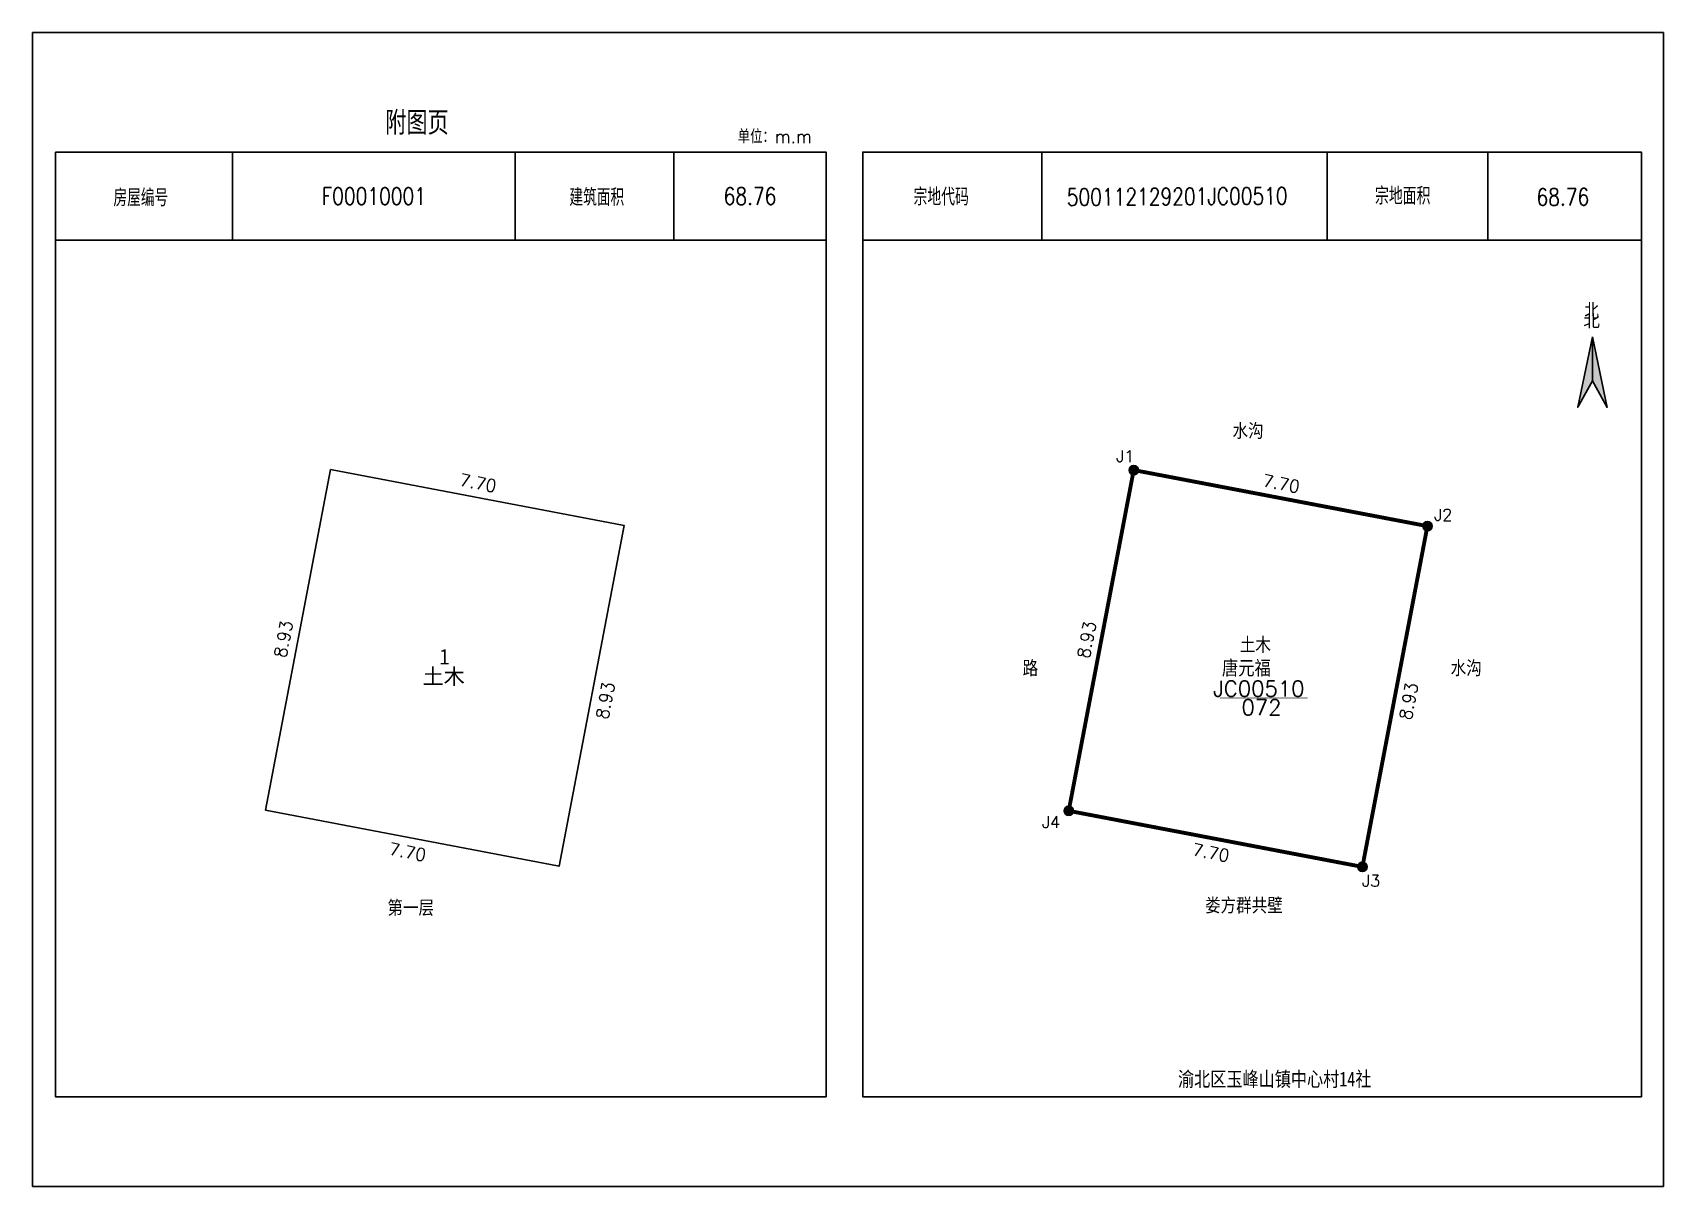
# Model space of a CAD drawing. Extents: x 36371590 to 36372043, y 3282005 to 3283161.
# Drawn here: x 36371947.26 to 36371989.26, y 3282004.52 to 3282034.22 of the extents above; entities that cross this region are included whole.
import ezdxf
from ezdxf.enums import TextEntityAlignment as Align

# ---------------------------------------------------------------- set-up
doc = ezdxf.new("R2010")
doc.units = 0
doc.header["$LTSCALE"] = 0.5
doc.linetypes.add('DASHED', pattern=[0.75, 0.5, -0.25])
doc.layers.get('0').update_dxf_attribs({"linetype": 'CONTINUOUS'})
doc.layers.add('_JMD_内', color=6, linetype='CONTINUOUS', true_color=0xff00ff)
doc.layers.add('_JZD_内', color=1, linetype='CONTINUOUS', true_color=0xff0000)
for name, color, linetype in [('_宗地图注记', 7, 'CONTINUOUS'), ('DLSS', 4, 'CONTINUOUS'), ('JZP', 1, 'CONTINUOUS'), ('TK', 7, 'CONTINUOUS'), ('ZJ', 7, 'CONTINUOUS'), ('内图框', 7, 'CONTINUOUS'), ('四至', 7, 'CONTINUOUS')]:
    doc.layers.add(name, color=color, linetype=linetype)
doc.layers.add('外图框', color=3, linetype='CONTINUOUS', plot=False)
doc.styles.add('HZ', font='rs.shx', dxfattribs={"width": 0.8, "bigfont": 'hztxt.shx'})
doc.styles.add('宋体', font='')
doc.styles.add('黑体', font='simhei.ttf')
doc.styles.get('宋体').set_extended_font_data('SimSun')

msp = doc.modelspace()

# ---------------------------------------------------------------- texts
at = {"color": 7, "linetype": 'Continuous', "style": 'HZ'}
for s, rotation, p in [('7.70', 349.1973, (36371958.223, 3282022.557)), ('8.93', 79.1975, (36371953.783, 3282018.102)), ('8.93', 79.1969, (36371962.073, 3282016.52)), ('7.70', 349.1972, (36371956.41, 3282013.058))]:
    msp.add_text(s, height=0.32, rotation=rotation, dxfattribs=at).set_placement(p)
at = {"color": 7, "linetype": 'Continuous'}
for s, style, p in [('1', '黑体', (36371957.727, 3282017.951)), ('土木', '黑体', (36371957.295, 3282017.442)), ('第一层', 'HZ', (36371956.394, 3282011.479))]:
    msp.add_text(s, height=0.4, dxfattribs=dict(at, style=style)).set_placement(p)
at = {"layer": '_宗地图注记', "color": 7, "linetype": 'Continuous', "style": 'HZ'}
for s, p in [('J1', (36371975.164, 3282023.162)), ('J2', (36371983.355, 3282021.652)), ('J4', (36371973.256, 3282013.743)), ('J3', (36371981.496, 3282012.233))]:
    msp.add_text(s, height=0.3, dxfattribs=at).set_placement(p)
at = {"layer": '_宗地图注记', "color": 6, "linetype": 'Continuous', "style": 'HZ'}
msp.add_text('土木', height=0.4, dxfattribs=at).set_placement((36371978.346, 3282018.248))
at = {"layer": '_宗地图注记', "color": 1, "linetype": 'Continuous', "style": 'HZ'}
for s, height, p in [('唐元福', 0.42, (36371977.887, 3282017.638)), ('JC00510', 0.4, (36371977.664, 3282017.128)), ('072', 0.4, (36371978.388, 3282016.648))]:
    msp.add_text(s, height=height, dxfattribs=at).set_placement(p)
at = {"layer": 'TK', "linetype": 'Continuous', "style": 'HZ', "width": 0.9}
msp.add_text('附图页', height=0.6067, dxfattribs=at).set_placement((36371956.336, 3282031.588))
at = {"layer": 'TK', "linetype": 'DASHED', "style": 'HZ', "width": 0.9}
for s, height, p in [('单位：m.m', 0.3529, (36371965.417, 3282031.367)), ('北', 0.411, (36371987.221, 3282026.84))]:
    msp.add_text(s, height=height, dxfattribs=at).set_placement(p)
at = {"layer": 'TK', "linetype": 'Continuous', "style": 'HZ', "width": 0.8}
msp.add_text('房屋编号', height=0.4411, dxfattribs=at).set_placement((36371950.044, 3282029.99), align=Align.MIDDLE)
for s, height, p in [('建筑面积', 0.4411, (36371961.786, 3282029.976)), ('宗地代码', 0.4457, (36371970.656, 3282029.987)), ('宗地面积', 0.4457, (36371982.542, 3282030.011))]:
    msp.add_text(s, height=height, dxfattribs=at).set_placement(p, align=Align.MIDDLE_CENTER)
at = {"layer": 'TK', "linetype": 'DASHED', "style": '黑体', "width": 0.8}
msp.add_text('渝北区玉峰山镇中心村14社', height=0.38062, dxfattribs=at).set_placement((36371979.246, 3282007.087), align=Align.CENTER)
at = {"layer": 'ZJ', "color": 7, "linetype": 'Continuous', "style": 'HZ'}
for s, rotation, p in [('7.70', 349.1973, (36371978.911, 3282022.54)), ('8.93', 79.1975, (36371974.471, 3282018.085)), ('8.93', 79.1969, (36371982.761, 3282016.503)), ('7.70', 349.1972, (36371977.099, 3282013.041))]:
    msp.add_text(s, height=0.32, rotation=rotation, dxfattribs=at).set_placement(p)
at = {"layer": '内图框', "char_height": 0.44, "attachment_point": 5, "style": 'HZ'}
for s, insert, width in [('F00010001', (36371956.043, 3282030.007), 7.27551), ('68.76', (36371965.732, 3282030.007), 3.91863)]:
    msp.add_mtext(s, dxfattribs=dict(at, insert=insert, width=width))
at = {"layer": '内图框', "char_height": 0.44, "attachment_point": 5, "rotation": 0.3525, "style": 'HZ'}
for s, insert, width in [('500112129201JC00510', (36371976.734, 3282029.998), 7.22325), ('68.76', (36371986.667, 3282029.985), 4.24961)]:
    msp.add_mtext(s, dxfattribs=dict(at, insert=insert, width=width))
at = {"layer": '四至', "color": 7, "linetype": 'Continuous', "style": 'HZ'}
for s, p in [('水沟', (36371978.159, 3282023.755)), ('路', (36371972.754, 3282017.648)), ('水沟', (36371983.778, 3282017.648)), ('娄方群共壁', (36371977.452, 3282011.54))]:
    msp.add_text(s, height=0.4, dxfattribs=at).set_placement(p)

# ---------------------------------------------------------------- blocks, each defined once
blk = doc.blocks.new('指北针')
at = {"layer": '', "linetype": 'Continuous'}
for points in [[(0, 1.134), (0, 0), (-0.381, -0.676)], [(0, 1.134), (0.371, -0.68), (0, 0)]]:
    blk.add_hatch(color=7, dxfattribs=at).paths.add_polyline_path(points)
for points in [[(0, 1.134), (0, 0), (-0.381, -0.676)], [(0, 1.134), (0.371, -0.68), (0, 0)]]:
    blk.add_lwpolyline(points, close=True, dxfattribs=at)
at = {"layer": '', "linetype": 'DASHED', "style": '宋体', "width": 1}
blk.add_text('北', height=0.315, dxfattribs=at).set_placement((-0.24, 1.388))

# ---------------------------------------------------------------- hatches: boundary and pattern name
at = {"linetype": 'Continuous'}
h = msp.add_hatch(color=1, dxfattribs=at)
edge = h.paths.add_edge_path()
edge.add_arc((36371975.614, 3282022.955), 0.12, 0, 360)
at = {"linetype": 'Continuous', "true_color": 0x000000}
h = msp.add_hatch(color=18, dxfattribs=at)
edge = h.paths.add_edge_path()
edge.add_arc((36371975.614, 3282022.955), 0.11, 0, 360)
at = {"linetype": 'Continuous', "true_color": 0xffffff}
h = msp.add_hatch(color=7, dxfattribs=at)
edge = h.paths.add_edge_path(flags=0)
edge.add_arc((36371975.614, 3282022.955), 0.096, 0, 360)
at = {"linetype": 'Continuous'}
h = msp.add_hatch(color=1, dxfattribs=at)
edge = h.paths.add_edge_path()
edge.add_arc((36371983.178, 3282021.512), 0.12, 0, 360)
at = {"linetype": 'Continuous', "true_color": 0x000000}
h = msp.add_hatch(color=18, dxfattribs=at)
edge = h.paths.add_edge_path()
edge.add_arc((36371983.178, 3282021.512), 0.11, 0, 360)
at = {"linetype": 'Continuous', "true_color": 0xffffff}
h = msp.add_hatch(color=7, dxfattribs=at)
edge = h.paths.add_edge_path(flags=0)
edge.add_arc((36371983.178, 3282021.512), 0.096, 0, 360)
at = {"linetype": 'Continuous'}
h = msp.add_hatch(color=1, dxfattribs=at)
edge = h.paths.add_edge_path()
edge.add_arc((36371973.94, 3282014.183), 0.12, 0, 360)
at = {"linetype": 'Continuous', "true_color": 0x000000}
h = msp.add_hatch(color=18, dxfattribs=at)
edge = h.paths.add_edge_path()
edge.add_arc((36371973.94, 3282014.183), 0.11, 0, 360)
at = {"linetype": 'Continuous', "true_color": 0xffffff}
h = msp.add_hatch(color=7, dxfattribs=at)
edge = h.paths.add_edge_path(flags=0)
edge.add_arc((36371973.94, 3282014.183), 0.096, 0, 360)
at = {"linetype": 'Continuous'}
h = msp.add_hatch(color=1, dxfattribs=at)
edge = h.paths.add_edge_path()
edge.add_arc((36371981.504, 3282012.74), 0.12, 0, 360)
at = {"linetype": 'Continuous', "true_color": 0x000000}
h = msp.add_hatch(color=18, dxfattribs=at)
edge = h.paths.add_edge_path()
edge.add_arc((36371981.504, 3282012.74), 0.11, 0, 360)
at = {"linetype": 'Continuous', "true_color": 0xffffff}
h = msp.add_hatch(color=7, dxfattribs=at)
edge = h.paths.add_edge_path(flags=0)
edge.add_arc((36371981.504, 3282012.74), 0.096, 0, 360)

# ---------------------------------------------------------------- linework, layer by layer
at = {"color": 7, "linetype": 'Continuous'}
for centre in [(36371975.614, 3282022.955), (36371983.178, 3282021.512), (36371973.94, 3282014.183), (36371981.504, 3282012.74)]:
    msp.add_circle(centre, 0.11, dxfattribs=at)
at = {"layer": '_JMD_内', "linetype": 'Continuous'}
for points in [[(36371954.926, 3282022.972), (36371962.489, 3282021.529), (36371960.815, 3282012.757), (36371953.252, 3282014.201)], [(36371975.614, 3282022.955), (36371983.178, 3282021.512), (36371981.504, 3282012.74), (36371973.94, 3282014.183)]]:
    msp.add_lwpolyline(points, close=True, dxfattribs=at)
at = {"layer": '_JZD_内', "linetype": 'Continuous', "const_width": 0.1}
msp.add_lwpolyline([(36371975.614, 3282022.955), (36371983.178, 3282021.512), (36371981.504, 3282012.74), (36371973.94, 3282014.183)], close=True, dxfattribs=at)
at = {"layer": 'DLSS', "color": 1, "linetype": 'Continuous', "const_width": 0.01}
msp.add_lwpolyline([(36371977.828, 3282017.088), (36371980.09, 3282017.088)], dxfattribs=at)
at = {"layer": 'JZP', "color": 1, "linetype": 'Continuous'}
for centre in [(36371975.614, 3282022.955), (36371983.178, 3282021.512), (36371973.94, 3282014.183), (36371981.504, 3282012.74)]:
    msp.add_circle(centre, 0.12, dxfattribs=at)
at = {"layer": '内图框', "linetype": 'Continuous'}
for points in [[(36371947.842, 3282031.139), (36371967.691, 3282031.139), (36371967.691, 3282006.821), (36371947.842, 3282006.821)], [(36371952.405, 3282031.139), (36371959.681, 3282031.139), (36371959.681, 3282028.875), (36371952.405, 3282028.875)], [(36371959.681, 3282031.139), (36371963.772, 3282031.139), (36371963.772, 3282028.875), (36371959.681, 3282028.875)], [(36371968.635, 3282031.139), (36371988.691, 3282031.139), (36371988.691, 3282006.821), (36371968.635, 3282006.821)], [(36371968.635, 3282031.139), (36371973.246, 3282031.139), (36371973.246, 3282028.875), (36371968.635, 3282028.875)], [(36371968.635, 3282028.875), (36371988.691, 3282028.875), (36371988.691, 3282031.139), (36371968.635, 3282031.139)], [(36371980.597, 3282031.139), (36371984.731, 3282031.139), (36371984.731, 3282028.875), (36371980.597, 3282028.875)], [(36371947.842, 3282028.875), (36371967.691, 3282028.875), (36371967.691, 3282006.821), (36371947.842, 3282006.821)]]:
    msp.add_lwpolyline(points, close=True, dxfattribs=at)
msp.add_lwpolyline([(36371948.406, 3282028.875), (36371967.549, 3282028.875)], dxfattribs=at)
at = {"layer": '内图框', "color": 7, "linetype": 'Continuous', "flags": 128}
msp.add_lwpolyline([(36371968.635, 3282028.875), (36371968.635, 3282006.821), (36371988.691, 3282006.821), (36371988.691, 3282028.875), (36371968.635, 3282028.875)], close=True, dxfattribs=at)
at = {"layer": '外图框', "linetype": 'Continuous', "flags": 128}
msp.add_lwpolyline([(36371968.256, 3282004.516), (36371947.256, 3282004.516), (36371947.256, 3282034.216), (36371968.256, 3282034.216), (36371989.256, 3282034.216), (36371989.256, 3282004.516)], close=True, dxfattribs=at)

# ---------------------------------------------------------------- block references
at = {"layer": '内图框', "linetype": 'Continuous'}
msp.add_blockref('指北针', (36371987.433, 3282025.248), dxfattribs=at)

msp.set_redraw_order([(e.dxf.handle, doc.entitydb.next_handle()) for e in msp.query("TEXT MTEXT ATTDEF DIMENSION ARC_DIMENSION")])  # texts and dimensions are drawn at this point

doc.saveas('drawing.dxf')
